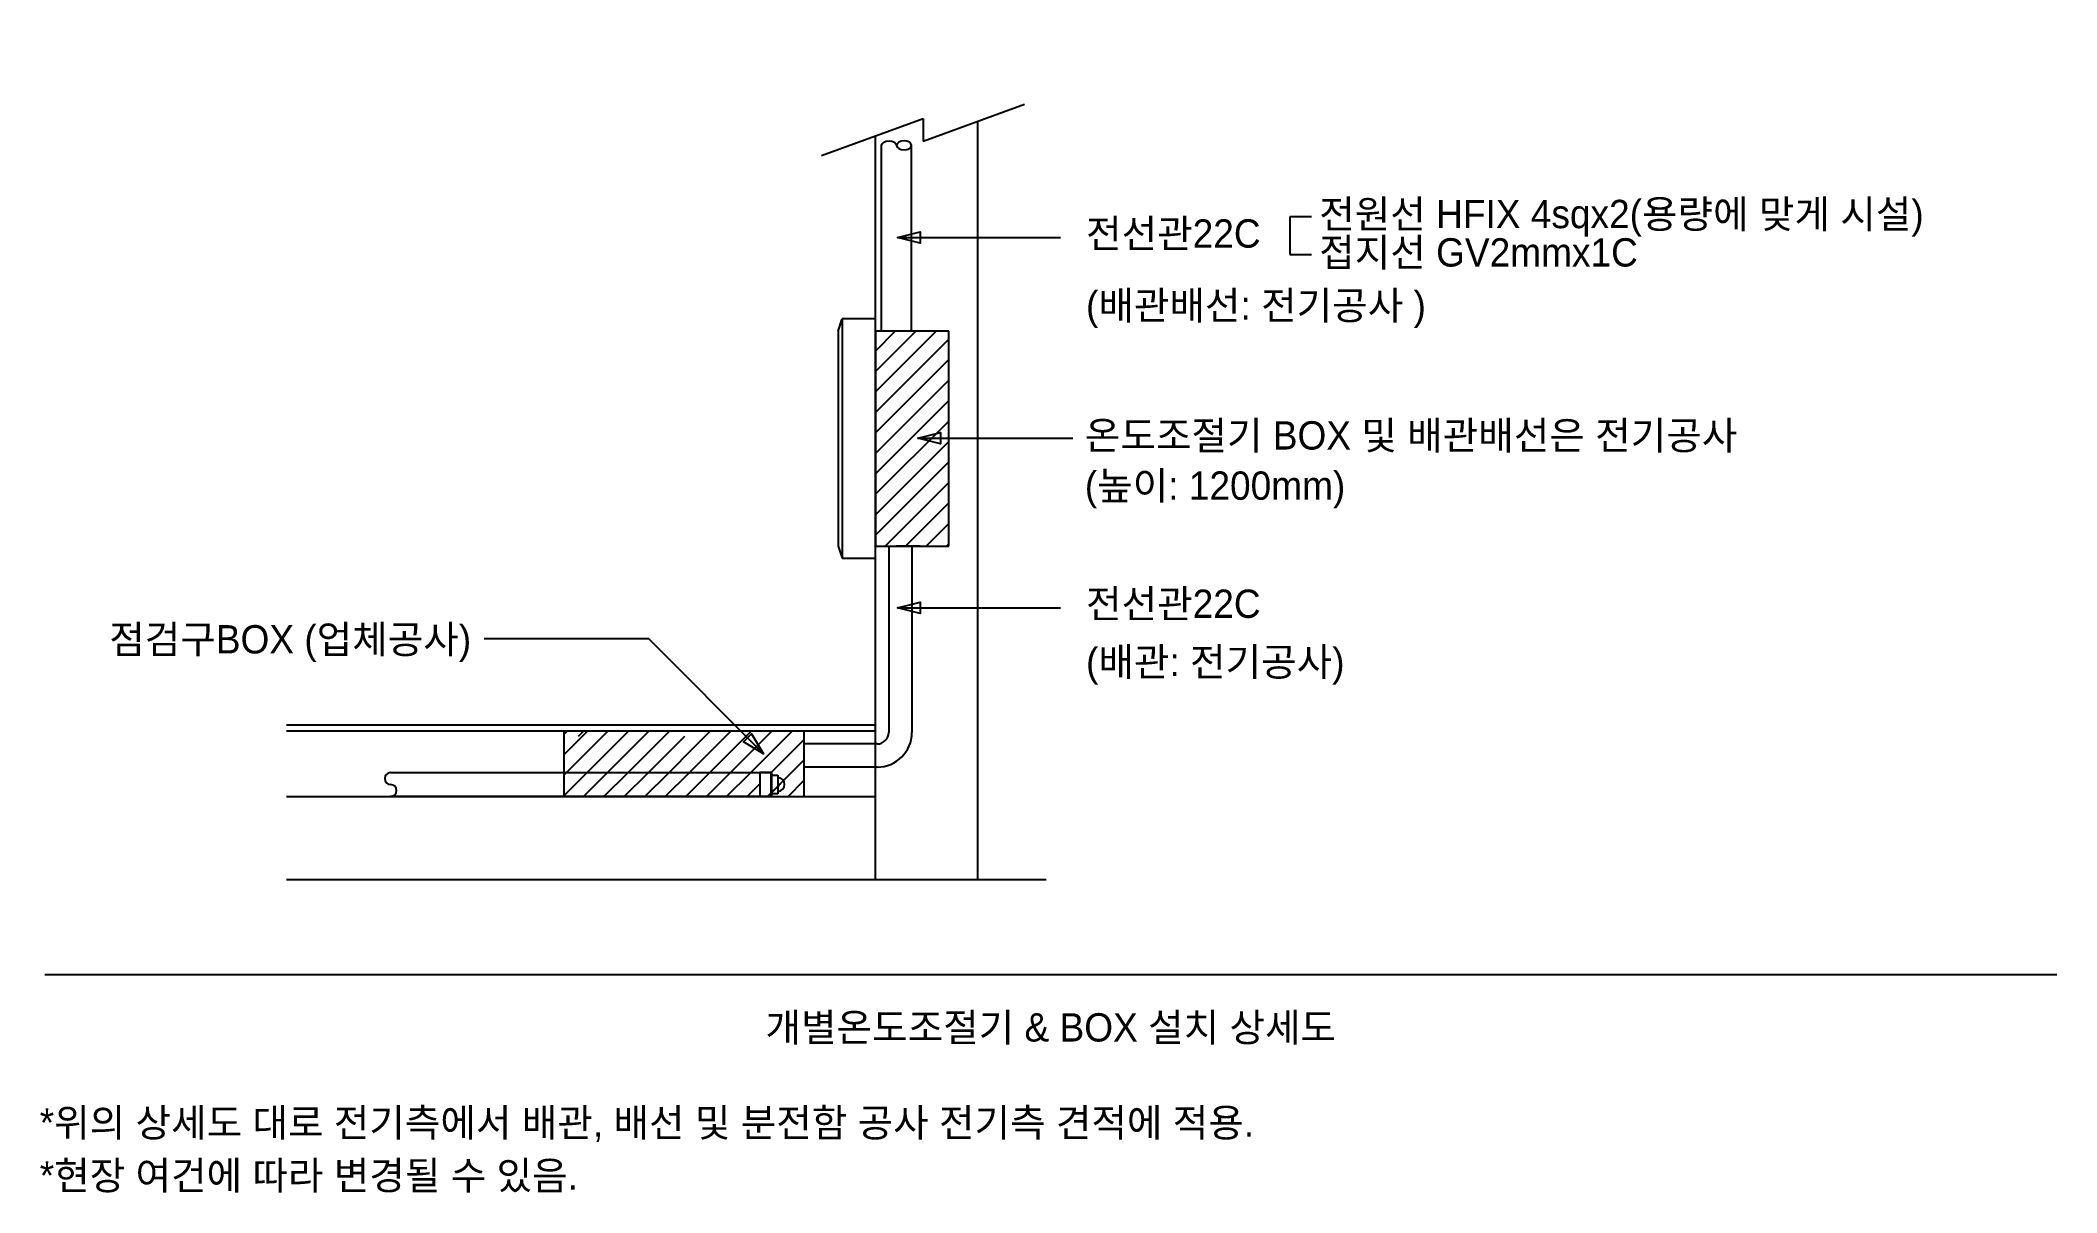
# Model space of a CAD drawing. Header units: millimetres. Extents: x 35956 to 501590, y -530175 to 881740.
# Drawn here: x 35956 to 85794, y -149889 to -121400 of the extents above; entities that cross this region are included whole.
import ezdxf
from ezdxf.enums import TextEntityAlignment as Align

# ---------------------------------------------------------------- set-up
doc = ezdxf.new("R2010")
doc.units = ezdxf.units.MM
doc.header["$LTSCALE"] = 150
doc.set_wipeout_variables(frame=1)
for name, color, linetype in [('-----29 Cable Schedule', 1, 'Continuous'), ('-----29 Indicator', 1, 'Continuous'), ('-----30 Text', 2, 'Continuous'), ('00천열', 2, 'Continuous')]:
    doc.layers.add(name, color=color, linetype=linetype)
doc.styles.add('ELEC', font='Dotum.ttf')

msp = doc.modelspace()

# ---------------------------------------------------------------- texts
at = {"layer": '-----30 Text', "style": 'ELEC'}
for s, p in [('*위의 상세도 대로 전기측에서 배관, 배선 및 분전함 공사 전기측 견적에 적용.', (35942, -148507)), ('*현장 여건에 따라 변경될 수 있음.', (35942, -149814))]:
    msp.add_text(s, height=700, dxfattribs=at).set_placement(p)

# ---------------------------------------------------------------- hatches: boundary and pattern name
at = {"layer": '00천열'}
h = msp.add_hatch(color=6, dxfattribs=at)
h.paths.add_polyline_path([(54010, -139506), (53751, -139506), (53751, -140026), (54010, -140026)])
h.paths.add_polyline_path([(54028, -139495), (53751, -139495), (53751, -139506), (54010, -139506), (54010, -140026), (54028, -140026), (54028, -139569)])
h.paths.add_polyline_path([(54028, -140026), (54028, -140026), (54010, -140026), (54010, -140091), (54028, -140091)])
h.paths.add_polyline_path([(54010, -140026), (53751, -140026), (53751, -140091), (54010, -140091)])

msp.set_redraw_order([(e.dxf.handle, doc.entitydb.next_handle()) for e in msp.query("TEXT MTEXT ATTDEF DIMENSION ARC_DIMENSION")])  # texts and dimensions are drawn at this point

# ---------------------------------------------------------------- next in the draw order: wipeouts: each hides what was drawn before it
msp.add_wipeout([(36068, -147104), (36068, -121400), (85794, -121400), (85794, -147104)]).dxf.layer = '-----29 Cable Schedule'

# ---------------------------------------------------------------- next in the draw order: linework, layer by layer
at = {"layer": '-----29 Cable Schedule'}
msp.add_line((36068, -144499), (85794, -144499), dxfattribs=at)
at = {"layer": '-----29 Indicator', "color": 1, "elevation": 0}
for points in [[(57147, -126274), (57707, -126134), (57707, -126414), (57147, -126274), (61172, -126274)], [(57642, -131232), (58202, -131092), (58202, -131372), (57642, -131232), (61480, -131232)], [(57147, -135428), (57707, -135288), (57707, -135568), (57147, -135428), (61172, -135428)], [(53831, -139037), (53336, -138740), (53534, -138542), (53831, -139037), (50985, -136191)]]:
    msp.add_lwpolyline(points, dxfattribs=at)
at = {"layer": '-----30 Text'}
for p, q in [((67374, -125763), (66838, -125763)), ((66838, -125763), (66838, -126696)), ((66838, -126696), (67374, -126696))]:
    msp.add_line(p, q, dxfattribs=at)
at = {"layer": '00천열', "color": 4}
for p, q in [((57774, -123895), (60284, -122981)), ((55263, -124249), (57774, -123335)), ((57774, -123335), (57774, -123895)), ((59120, -123405), (59120, -142147)), ((56599, -142147), (56599, -123762))]:
    msp.add_line(p, q, dxfattribs=at)
at = {"layer": '00천열', "color": 3}
for p, q in [((56748, -128593), (56748, -123999)), ((57490, -128593), (57490, -123999)), ((56926, -133902), (56926, -138509)), ((57498, -133902), (57498, -138509)), ((56640, -138795), (54830, -138795)), ((56640, -139367), (54830, -139367))]:
    msp.add_line(p, q, dxfattribs=at)
at = {"layer": '00천열', "color": 0}
for p, q in [((55680, -128593), (55772, -128289)), ((56599, -128289), (55772, -128289)), ((55772, -128289), (55772, -134201)), ((56599, -134201), (56599, -128289)), ((55680, -128593), (55680, -133902)), ((58410, -128593), (56599, -128593)), ((56599, -128593), (56599, -133902)), ((58410, -133902), (58410, -128593)), ((55680, -133902), (55772, -134201)), ((56599, -133902), (58410, -133902)), ((57701, -133902), (57111, -133902)), ((55772, -134201), (56599, -134201)), ((56600, -138328), (42043, -138328)), ((42043, -138468), (56599, -138468)), ((48900, -140092), (48900, -138468)), ((54830, -138468), (54830, -140096)), ((42043, -140096), (56599, -140096)), ((42043, -142147), (60815, -142147))]:
    msp.add_line(p, q, dxfattribs=at)
at = {"layer": '00천열', "color": 0, "linetype": 'Continuous'}
for p, q in [((56599, -129082), (57088, -128593)), ((56599, -129588), (57594, -128593)), ((56599, -130094), (58100, -128593)), ((56599, -130600), (58410, -128789)), ((56599, -131106), (58410, -129295)), ((56599, -131612), (58410, -129801)), ((56599, -132118), (58410, -130307)), ((56599, -132623), (58410, -130813)), ((56599, -133129), (58410, -131319)), ((56599, -133635), (58410, -131824)), ((56838, -133902), (58410, -132330)), ((57344, -133902), (58410, -132836)), ((57849, -133902), (58410, -133342)), ((48900, -138552), (48983, -138468)), ((48900, -139057), (49489, -138468)), ((49262, -138600), (49394, -138468)), ((49463, -139506), (50501, -138468)), ((49894, -138569), (49995, -138468)), ((49969, -139506), (51007, -138468)), ((50475, -139506), (51513, -138468)), ((51908, -140096), (53536, -138468)), ((52100, -138892), (52524, -138468)), ((52313, -139185), (53030, -138468)), ((53004, -139506), (54042, -138468)), ((53510, -139506), (54548, -138468)), ((48957, -139506), (49894, -138569)), ((50981, -139506), (51887, -138600)), ((51487, -139506), (52100, -138892)), ((54026, -139495), (54830, -138692)), ((48900, -140069), (49463, -139506)), ((49379, -140096), (49969, -139506)), ((49885, -140096), (50475, -139506)), ((50391, -140096), (50981, -139506)), ((50897, -140096), (51487, -139506)), ((51402, -140096), (51992, -139506)), ((51992, -139506), (52313, -139185)), ((52418, -140092), (53004, -139506)), ((52920, -140096), (53510, -139506)), ((53932, -140096), (54830, -139197)), ((53426, -140096), (53751, -139771)), ((54438, -140096), (54830, -139703))]:
    msp.add_line(p, q, dxfattribs=at)
at = {"layer": '00천열', "linetype": 'Continuous'}
msp.add_line((58355, -133902), (58410, -133848), dxfattribs=at)
at = {"layer": '00천열', "color": 1}
msp.add_line((46924, -136191), (50985, -136191), dxfattribs=at)
at = {"layer": '00천열', "color": 6}
for p, q in [((54010, -139506), (44615, -139506)), ((53751, -139495), (54028, -139495)), ((53751, -140091), (53751, -139495)), ((54010, -139506), (54010, -140092)), ((54028, -139495), (54028, -139569)), ((54028, -139569), (54183, -139569)), ((54028, -139569), (54028, -140026)), ((54183, -140026), (54028, -140026)), ((54028, -140026), (54028, -140091)), ((54183, -139569), (54183, -140026)), ((54010, -140092), (44615, -140092)), ((54028, -140091), (53751, -140091))]:
    msp.add_line(p, q, dxfattribs=at)
at = {"layer": '00천열', "color": 2, "linetype": 'Continuous'}
for p, q in [((48900, -139563), (48957, -139506)), ((54010, -139512), (54026, -139495)), ((54010, -140018), (54183, -139845)), ((54183, -139845), (54242, -139785)), ((54242, -139785), (54324, -139703))]:
    msp.add_line(p, q, dxfattribs=at)
at = {"layer": '00천열', "color": 3}
for radius in [286, 859]:
    msp.add_arc((56640, -138509), radius, 270, 0, dxfattribs=at)
at = {"layer": '00천열', "color": 6}
for centre, radius, start, end in [((44615, -139652), 147, 90, 270), ((44615, -139946), 147, 270, 90), ((54183, -139797), 170, 270.4692, 90.4692)]:
    msp.add_arc(centre, radius, start, end, dxfattribs=at)
at = {"layer": '00천열', "color": 3, "extrusion": (0, 0, -1)}
msp.add_ellipse((56934, -123999), major_axis=(185, 0), ratio=0.6, start_param=3.141593, end_param=6.283185, dxfattribs=at)
msp.add_ellipse((57305, -123999), major_axis=(185, 0), ratio=0.6, dxfattribs=at)

# ---------------------------------------------------------------- next in the draw order: texts
at = {"layer": '-----30 Text', "style": 'ELEC'}
for s, p in [('전원선 HFIX 4sqx2(용량에 맞게 시설)', (67566, -125694)), ('전선관22C', (61803, -126176)), ('접지선 GV2mmx1C', (67566, -126643)), ('(배관배선: 전기공사 )', (61803, -127953)), ('온도조절기 BOX 및 배관배선은 전기공사', (61773, -131167)), ('(높이: 1200mm)', (61773, -132409)), ('전선관22C', (61803, -135329)), ('(배관: 전기공사)', (61803, -136766))]:
    msp.add_text(s, height=700, dxfattribs=at).set_placement(p, align=Align.MIDDLE_LEFT)
msp.add_text('점검구BOX (업체공사)', height=700, dxfattribs=at).set_placement((46606, -136208), align=Align.MIDDLE_RIGHT)
msp.add_text('개별온도조절기 & BOX 설치 상세도', height=700, dxfattribs=at).set_placement((60931, -145802), align=Align.MIDDLE_CENTER)

doc.saveas('drawing.dxf')
